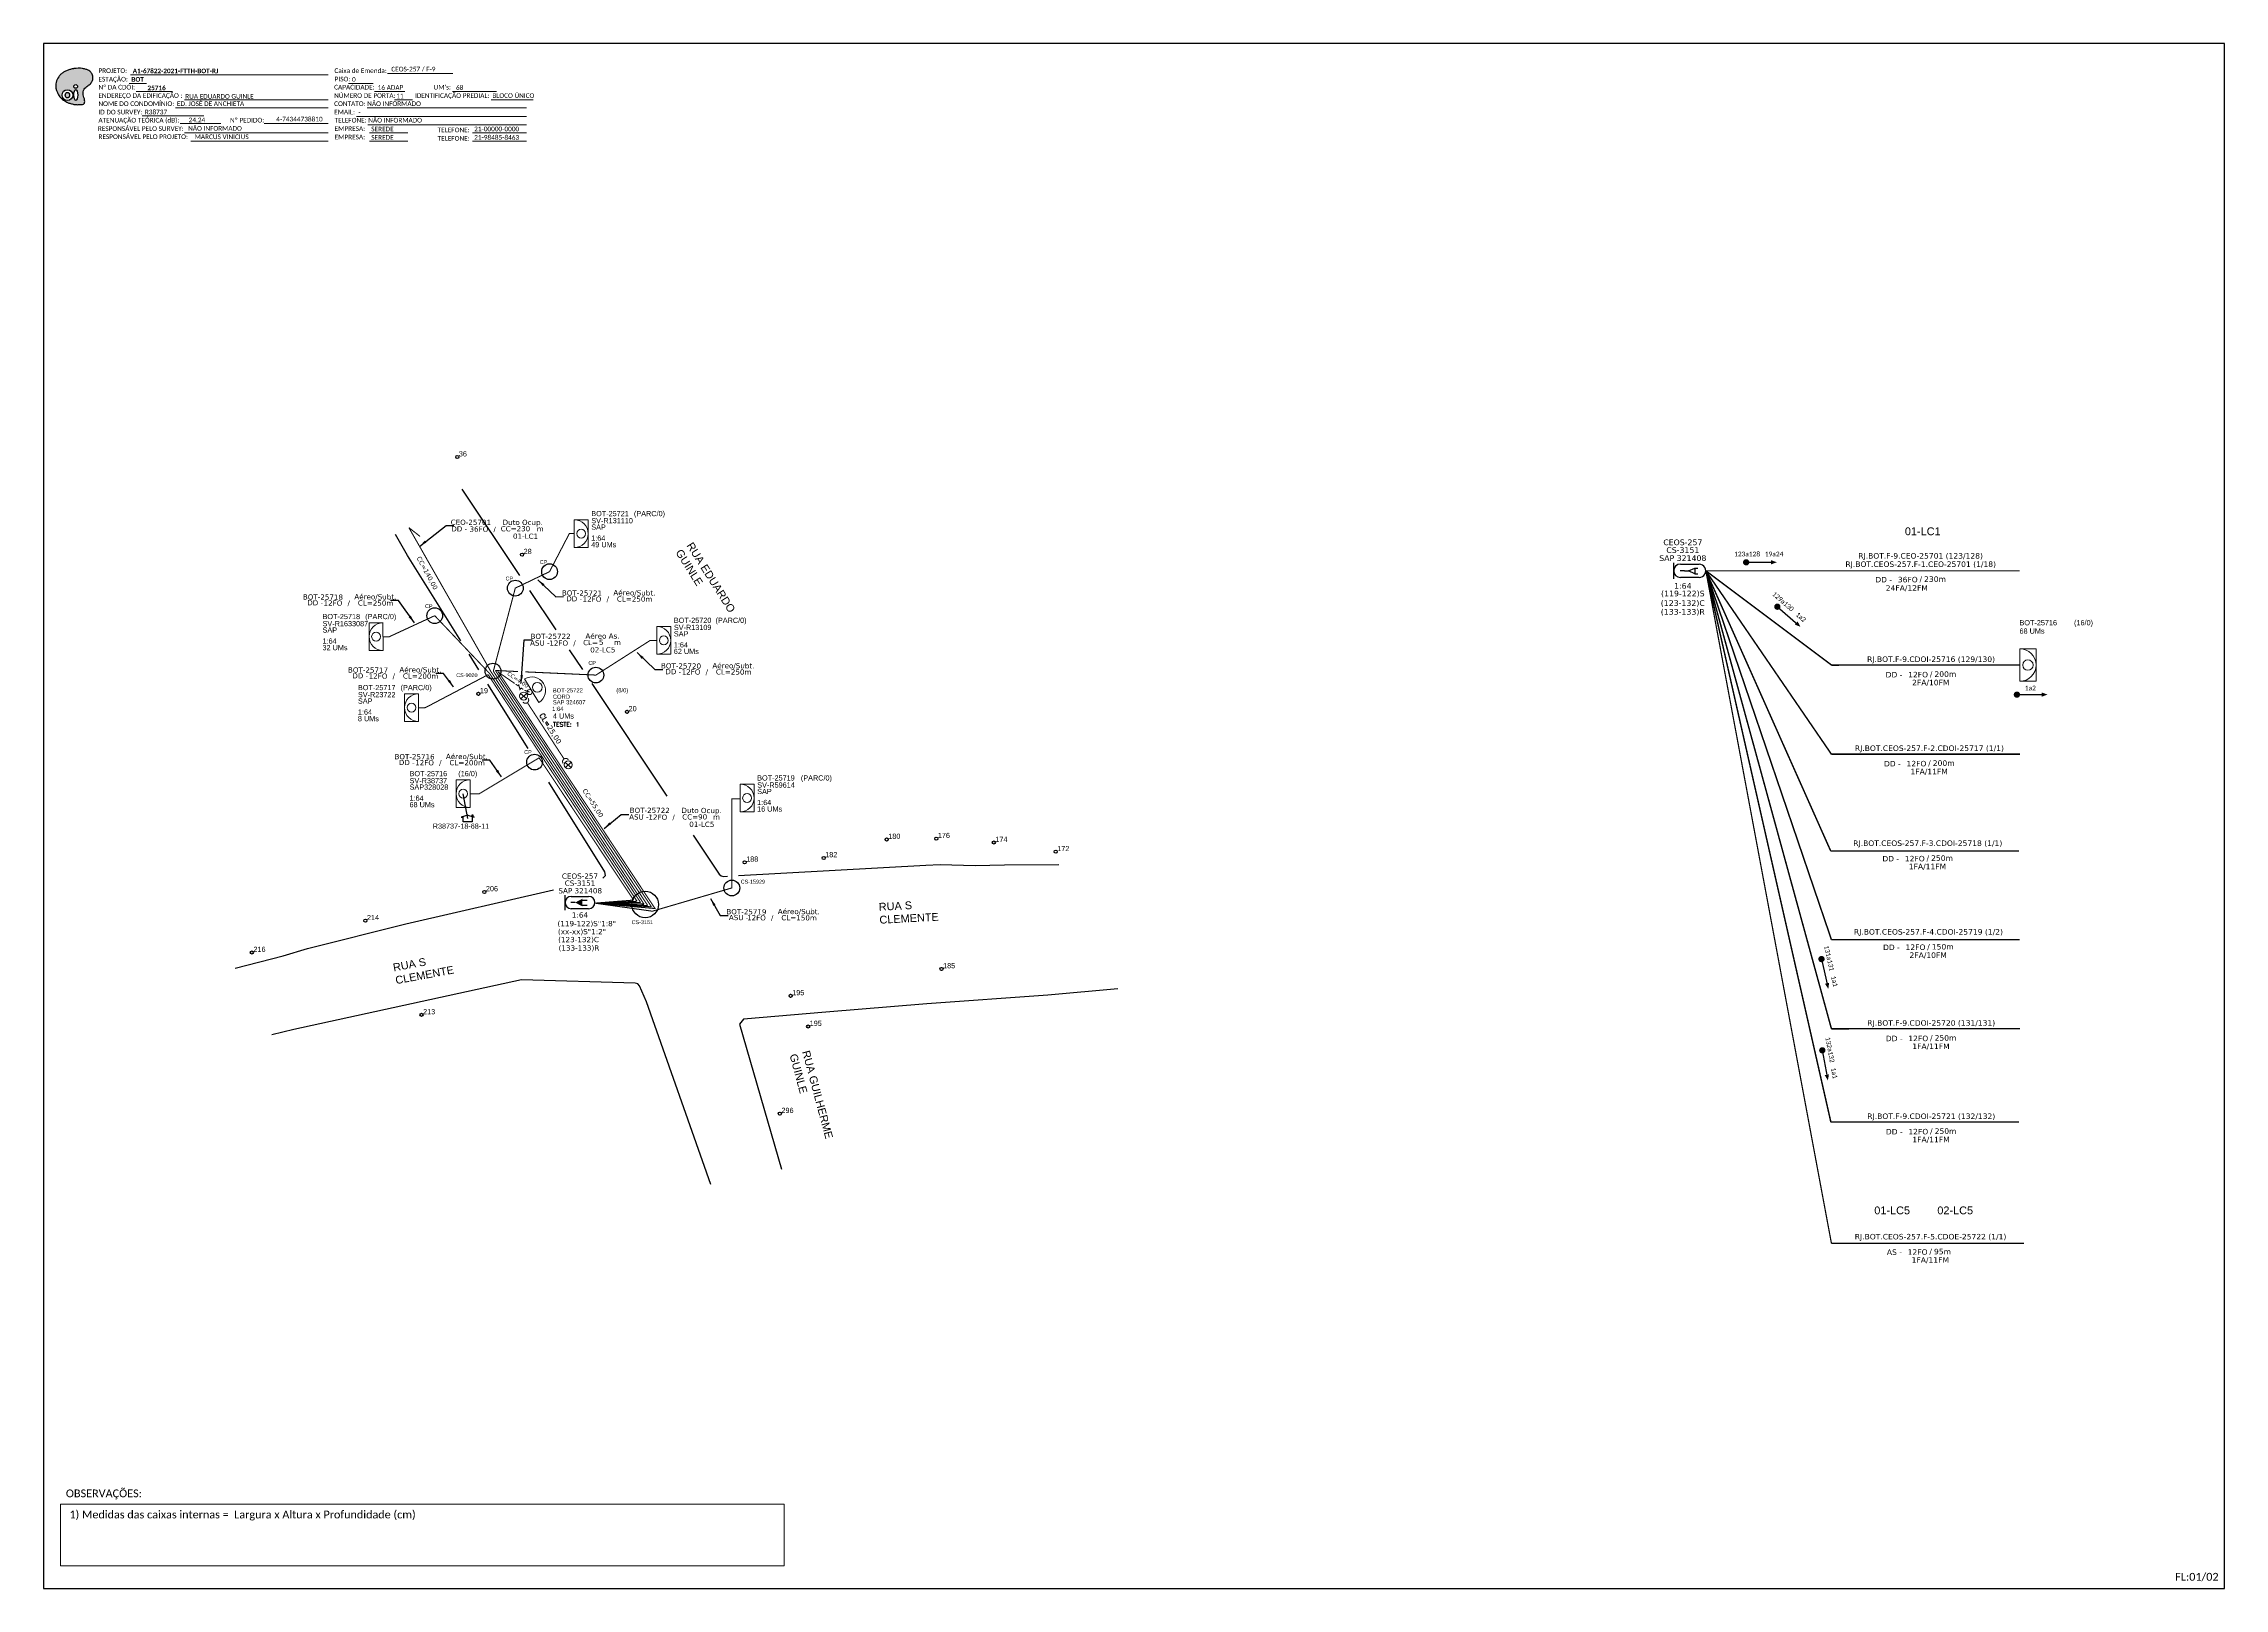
# Model space of a CAD drawing. Header units: inches. Extents: x 1934 to 3676, y 155 to 749.
# Drawn here: x 1934 to 2772, y 155 to 749 of the extents above; entities that cross this region are included whole.
import ezdxf
from ezdxf.enums import TextEntityAlignment as Align

# ---------------------------------------------------------------- set-up
doc = ezdxf.new("R2010")
doc.units = ezdxf.units.IN
doc.header["$MEASUREMENT"] = 0
doc.linetypes.add('PHANTOM2', pattern=[1.25, 0.625, -0.125, 0.125, -0.125, 0.125, -0.125])
for name, color, linetype, lineweight in [('10.4-Postes', 1, 'Continuous', 0), ("20.0-LEGENDA DOS CDO'S", 1, 'Continuous', 0), ('20.1-CDO_INTERIOR', 1, 'Continuous', 0), ('20.2-CDO_POSTE', 1, 'Continuous', 5), ('20.6-CORDOALHA_SUPORTE', 7, 'Continuous', 25), ('40.1-ETIQUETAS', 1, 'Continuous', 20), ('CORDOALHA_SUPORTE', 7, 'Continuous', 25), ('Numeração', 98, 'Continuous', 0)]:
    doc.layers.add(name, color=color, linetype=linetype, lineweight=lineweight)
for name, color, linetype in [('20.4-CEOS', 1, 'Continuous'), ('CAP a instalar', 1, 'Continuous'), ('celulas gpon', 7, 'Continuous'), ('label_cabos', 7, 'Continuous'), ('Legenda', 1, 'Continuous'), ('locais', 5, 'Continuous'), ('locais legendas', 7, 'Continuous'), ('Numeração Texto', 34, 'Continuous'), ('Quadra', 98, 'Continuous'), ('Segmento Logradouro Texto', 7, 'Continuous'), ('SETA', 7, 'Continuous'), ('Subida Lateral', 5, 'Continuous'), ('surveys', 7, 'Continuous'), ('surveys legendas', 7, 'Continuous')]:
    doc.layers.add(name, color=color, linetype=linetype)
doc.layers.add('DROP DE CLIENTE', color=140, linetype='Continuous', plot=False)
doc.layers.add('EXTRA', color=50, linetype='Continuous', plot=False)
doc.styles.add('ARIAL', font='arial.ttf')
doc.styles.add('DIGICADE', font='arial.ttf')
doc.styles.add('ROMANS', font='romans.shx')
doc.styles.add('siredit', font='verdana.ttf')
doc.styles.add('WMF-Calibri0', font='calibri.ttf')
doc.styles.add('WMF-Calibri1', font='calibrib.ttf')
doc.linetypes.add('FENCELINE1', pattern='A,0.25,-0.1,[133,ltypeshp.shx,S=0.1,R=0,X=-0.1,Y=0],-0.1,1', length=1.45)
doc.dimstyles.new('CC', dxfattribs={"dimtxt": 1, "dimasz": 2, "dimexe": 0.18, "dimexo": 0.0625, "dimgap": 0.09, "dimtad": 0, "dimdec": 0, "dimrnd": 1, "dimzin": 0, "dimdsep": 46, "dimtxsty": 'siredit', "dimblk": 'NONE', "dimcen": 0, "dimse1": 1, "dimse2": 1, "dimsd1": 1, "dimsd2": 1, "dimclrt": 7, "dimadec": 0, "dimazin": 0, "dimtfac": 1, "dimtdec": 0, "dimtofl": 0, "dimtmove": 0, "dimatfit": 3, "dimfxl": 1, "dimtolj": 1, "dimtzin": 0, "dimarcsym": 0})

# ---------------------------------------------------------------- blocks, each defined once
blk = doc.blocks.new('POLE_POLE')
at = {"layer": '10.4-Postes', "color": 1, "linetype": 'PHANTOM2'}
for points in [[(-0.0000081, 0.0000105), (0.0000076, -0.0000022)], [(0.0000071, 0.000011), (-0.0000076, -0.0000027)]]:
    blk.add_lwpolyline(points, dxfattribs=at)
at = {"layer": '10.4-Postes', "color": 1}
blk.add_circle((-0.0000002, 0.0000042), 0.0000101, dxfattribs=at)
blk = doc.blocks.new('SURVEY_SURVEY')
for p, q in [((0, 0.0000127), (-0.0000126, 0.000009)), ((-0.0000126, 0.000009), (-0.0000086, 0.000009)), ((-0.0000086, 0), (-0.0000086, 0.000009)), ((0.0000086, 0), (-0.0000086, 0)), ((0, 0.0000127), (0.0000126, 0.000009)), ((0.0000084, 0.0000132), (0.0000098, 0.0000132)), ((0.0000084, 0.0000103), (0.0000084, 0.0000132)), ((0.0000126, 0.000009), (0.0000086, 0.000009)), ((0.0000086, 0.000009), (0.0000086, 0)), ((0.0000098, 0.0000132), (0.0000098, 0.0000099))]:
    blk.add_line(p, q)
blk = doc.blocks.new('CDOE_CT_POST_DESENHO')
at = {"color": 0}
blk.add_line((2.14, 0.39), (-2.11, 0.39), dxfattribs=at)
for centre, radius in [((0.01, 1.4), 0.733), ((0.01, 0), 0.393)]:
    blk.add_circle(centre, radius, dxfattribs=at)
blk.add_arc((0.01, 0.39), 2.12, 0, 180, dxfattribs=at)
blk = doc.blocks.new('CDOI_CT_DRT')
at = {"layer": '20.1-CDO_INTERIOR', "color": 0, "lineweight": 18}
blk.add_lwpolyline([(2.13, -2.13), (2.13, 2.12), (0, 2.12), (0, -2.13)], close=True, dxfattribs=at)
blk.add_circle((1.06, 0), 0.68, dxfattribs=at)
blk.add_arc((0, 0), 2.13, 269.9724, 89.9724, dxfattribs=at)
at = {"layer": "20.0-LEGENDA DOS CDO'S", "color": 0, "style": 'ARIAL'}
for tag, p in [('CDO_N', (2.61, 2.69)), ('SAP', (2.61, 0.61)), ('SURVEY', (2.61, 1.6)), ('1:XX', (2.6, -1.08)), ('UMS', (2.6, -2.09))]:
    blk.add_attdef(tag, p, '', height=0.68, rotation=359.9724, dxfattribs=at)
blk.add_attdef('FIBRAS_UTILIZADAS', text='', height=0.68, rotation=359.9724, dxfattribs=at).set_placement((10.32, 2.69), align=Align.CENTER)
blk = doc.blocks.new('MANHOLE_MS')
at = {"linetype": 'Continuous'}
blk.add_circle((0, 0), 0.0000101, dxfattribs=at)
blk = doc.blocks.new('*U52')
at = {"layer": '20.4-CEOS', "color": 7, "style": 'siredit'}
for tag, p in [('FIBRAS_SPLITTER', (0, 0)), ('FIBRAS_TOP_C', (0, -4.13)), ('RESERVA_FINAIS', (0, -5.46))]:
    blk.add_attdef(tag, p, '', height=1.01, dxfattribs=at)
for tag, p, flags in [('QTDE', (0, -9.4), 1), ('ID_ATIVIDADE', (0, -6.77), 3), ('FATOR', (0, -8.09), 1), ('FID', (0, -10.71), 1)]:
    blk.add_attdef(tag, p, '', height=1.01, dxfattribs=dict(at, flags=flags))
blk = doc.blocks.new('*U53')
at = {"layer": '20.4-CEOS', "color": 7, "style": 'siredit'}
blk.add_attdef('FIBRAS_SPLITTER', (0, 0), '', height=1.01, dxfattribs=at)
for tag, p, flags in [('QTDE', (0, -4.11), 1), ('ID_ATIVIDADE', (0, -1.48), 3), ('FATOR', (0, -2.79), 1), ('FID', (0, -5.42), 1)]:
    blk.add_attdef(tag, p, '', height=1.01, dxfattribs=dict(at, flags=flags))
blk = doc.blocks.new('Inst CDOE-8 CAIXA DIST OPT CDOE 48F_8D C_SPL OPTAP')
at = {"layer": "20.0-LEGENDA DOS CDO'S", "color": 0, "style": 'ARIAL'}
for tag, p, height in [('CORDOALHA', (0.12, 4.02), 0.8), ('FID', (0.12, 5.25), 0.8), ('FIBRAS_UTILIZADAS', (2.38, 5.26), 0.8), ('1:XX', (-0.01, 1.7), 0.8), ('SAP', (0.12, 2.96), 0.8), ('UMS', (0.14, 0.22), 1)]:
    blk.add_attdef(tag, p, '', height=height, rotation=0.118, dxfattribs=at)
at = {"layer": "20.0-LEGENDA DOS CDO'S", "color": 0}
for tag, p, style, flags in [('ID_ATIVIDADE', (0.12, 6.47), 'ARIAL', 3), ('FATOR', (7.92, 6.47), 'ARIAL', 1), ('QTDE', (0.23, -0.97), 'DIGICADE', 3)]:
    blk.add_attdef(tag, p, '', height=0.8, rotation=0.118, dxfattribs=dict(at, style=style, flags=flags))
blk = doc.blocks.new('Teste  FTTH')
at = {"color": 0, "lineweight": 0, "style": 'ROMANS'}
for tag, p in [('TESTE', (-2.3, -0.29)), ('QTDE', (0.21, -0.29))]:
    blk.add_attdef(tag, p, '', height=0.48, dxfattribs=at)
for tag, p, flags in [('FID', (-2.23, -1.25), 1), ('FATOR', (-2.23, -2.03), 3), ('ID_ATIVIDADE', (-2.23, -2.72), 3)]:
    blk.add_attdef(tag, p, '', height=0.48, dxfattribs=dict(at, flags=flags))
blk = doc.blocks.new('CDOI_CT_ESQ')
at = {"layer": '20.1-CDO_INTERIOR', "color": 0, "lineweight": 18}
blk.add_lwpolyline([(-2.12, -2.13), (-2.12, 2.12), (0, 2.12), (0.01, -2.13)], close=True, dxfattribs=at)
blk.add_circle((-1.06, 0), 0.68, dxfattribs=at)
blk.add_arc((0.01, 0), 2.13, 90.0276, 270.0276, dxfattribs=at)
at = {"layer": "20.0-LEGENDA DOS CDO'S", "color": 0, "style": 'ARIAL'}
for tag, p in [('CDO_N', (-9.3, 2.69)), ('SAP', (-9.3, 0.61)), ('SURVEY', (-9.3, 1.6)), ('1:XX', (-9.31, -1.08)), ('UMS', (-9.31, -2.09))]:
    blk.add_attdef(tag, p, '', height=0.68, rotation=359.9724, dxfattribs=at)
blk.add_attdef('FIBRAS_UTILIZADAS', text='', height=0.68, rotation=359.9724, dxfattribs=at).set_placement((-1.59, 2.69), align=Align.CENTER)
blk = doc.blocks.new('Inst CORD ALUMINIO 4.8 MM 3F(sem recursos)')
at = {"color": 0, "lineweight": 0, "style": 'ROMANS'}
blk.add_attdef('FID', (-19.18, -2.21), '', height=1, dxfattribs=at)
at = {"color": 0, "lineweight": 0, "style": 'ROMANS', "flags": 3}
for tag, p in [('FATOR', (-5.2, -4.44)), ('ID_ATIVIDADE', (-5.2, -6.67))]:
    blk.add_attdef(tag, p, '', height=1, dxfattribs=at)
at = {"color": 0, "lineweight": 0, "style": 'ROMANS'}
blk.add_attdef('LANCE', text='', height=1, dxfattribs=at).set_placement((-0.54, -2.21), align=Align.RIGHT)
at = {"layer": 'label_cabos', "color": 0, "style": 'siredit'}
blk.add_attdef('QTDE', (-0.54, -2.21), '', height=1, rotation=359.69, dxfattribs=at)
blk = doc.blocks.new('LEGENDA DOS CABOS')
at = {"layer": 'EXTRA', "style": 'siredit'}
for tag, p in [('ID', (4.6, 0.97)), ('XX', (9.03, 0.97))]:
    blk.add_attdef(tag, text='', height=0.48, rotation=359.69, dxfattribs=at).set_placement(p, align=Align.MIDDLE_CENTER)
at = {"layer": 'Legenda', "color": 7, "style": 'siredit'}
for tag, p in [('TIPO_CABO', (1.31, 0)), ('CABO', (4.69, -0.05)), ('/', (6.81, -0.05)), ('METROS', (10.03, -0.05))]:
    blk.add_attdef(tag, text='', height=0.8, rotation=359.69, dxfattribs=at).set_placement(p, align=Align.MIDDLE_CENTER)
blk = doc.blocks.new('_None')
blk = doc.blocks.new('Inst CB AS CFOA-SM-ASU-120-S-12')
at = {"layer": 'label_cabos', "color": 0, "style": 'siredit'}
for tag, flags, p in [('ID_ATIVIDADE', 3, (1.31, 2.67)), ('FATOR', 1, (11.56, 2.55))]:
    blk.add_attdef(tag, text='', height=1, rotation=359.69, dxfattribs=dict(at, flags=flags)).set_placement(p, align=Align.MIDDLE_CENTER)
for tag, p in [('TIPO_CABO', (1.26, 0)), ('DESTINO_CABO', (3.13, 1.26)), ('CABO', (4.69, -0.05)), ('/', (7.71, -0.05)), ('LANCE', (10.81, 0)), ('TIPO_CABO', (13.11, 1.24)), ('UND', (15.96, 0)), ('FID', (13.15, -1.41))]:
    blk.add_attdef(tag, text='', height=1, rotation=359.69, dxfattribs=at).set_placement(p, align=Align.MIDDLE_CENTER)
blk.add_attdef('QTDE', (12.43, -0.47), '', height=1, rotation=359.69, dxfattribs=at)
blk = doc.blocks.new('Inst CB DT OCUP CFOA-SM-DD-S-36')
at = {"layer": 'label_cabos', "color": 0, "style": 'siredit'}
for tag, flags, p in [('ID_ATIVIDADE', 3, (1.31, 2.67)), ('FATOR', 1, (11.56, 2.55))]:
    blk.add_attdef(tag, text='', height=1, rotation=359.69, dxfattribs=dict(at, flags=flags)).set_placement(p, align=Align.MIDDLE_CENTER)
for tag, p in [('TIPO_CABO', (1.11, 0)), ('DESTINO_CABO', (3.13, 1.26)), ('CABO', (4.69, -0.05)), ('/', (7.71, -0.05)), ('LANCE', (10.41, 0.02)), ('TIPO_CABO', (13.11, 1.24)), ('UND', (16.46, 0)), ('FID', (13.65, -1.41))]:
    blk.add_attdef(tag, text='', height=1, rotation=359.69, dxfattribs=at).set_placement(p, align=Align.MIDDLE_CENTER)
blk.add_attdef('QTDE', (11.93, -0.45), '', height=1, rotation=359.69, dxfattribs=at)
blk = doc.blocks.new('Inst CB DT OCUP CFOA-SM-ASU-120-S-12')
at = {"layer": 'label_cabos', "color": 0, "style": 'siredit'}
for tag, flags, p in [('ID_ATIVIDADE', 3, (1.31, 2.67)), ('FATOR', 1, (11.56, 2.55))]:
    blk.add_attdef(tag, text='', height=1, rotation=359.69, dxfattribs=dict(at, flags=flags)).set_placement(p, align=Align.MIDDLE_CENTER)
for tag, p in [('TIPO_CABO', (1.26, 0)), ('DESTINO_CABO', (3.13, 1.26)), ('CABO', (4.69, -0.05)), ('/', (7.71, -0.05)), ('LANCE', (10.91, 0)), ('TIPO_CABO', (13.11, 1.24)), ('UND', (15.96, 0)), ('FID', (13.15, -1.41))]:
    blk.add_attdef(tag, text='', height=1, rotation=359.69, dxfattribs=at).set_placement(p, align=Align.MIDDLE_CENTER)
blk.add_attdef('QTDE', (12.43, -0.47), '', height=1, rotation=359.69, dxfattribs=at)
blk = doc.blocks.new('OI')
h = blk.add_hatch(color=40)
edge = h.paths.add_edge_path()
edge.add_spline(control_points=[(4.35, -0.67), (3.92, -0.99), (3.26, -1.5), (2.81, -2.59), (2.9, -3.5), (3.06, -4.27), (3.31, -4.85), (3.37, -5.39), (3.4, -5.88), (3.2, -6.4), (2.54, -6.61), (1.65, -6.63), (0.55, -6.67), (-0.56, -6.42), (-1.61, -6.14), (-2.77, -5.61), (-3.92, -4.77), (-4.89, -3.7), (-5.34, -2.65), (-5.6, -1.94), (-5.85, -0.96), (-5.71, 0.47), (-5.1, 2.02), (-4.14, 3.02), (-3.3, 3.61), (-2.37, 4.16), (-1.36, 4.44), (-0.56, 4.7), (0.79, 4.85), (2.24, 4.97), (3.79, 4.57), (4.67, 4.21), (5.44, 3.65), (5.76, 2.99), (6.03, 2.21), (6.01, 1.46), (5.72, 0.64), (5.31, 0.08), (4.88, -0.38), (4.51, -0.55), (4.35, -0.67)], knot_values=[0, 0, 0, 0, 1.60434, 2.417191, 3.427595, 4.282808, 4.776746, 5.304182, 5.888771, 6.258406, 6.858137, 7.79129, 8.986195, 10.124242, 11.187857, 12.242908, 13.953784, 15.414161, 16.515391, 17.349188, 17.675853, 19.552021, 21.515531, 22.568638, 23.63245, 24.621084, 25.782718, 26.745347, 27.142653, 29.870543, 31.004649, 31.921532, 32.709589, 33.801391, 34.042471, 35.192333, 35.971461, 36.628871, 37.254359, 37.836911, 37.836911, 37.836911, 37.836911], degree=3, periodic=0)
h.paths.add_polyline_path([(1.13, -0.87, -1), (-0.04, -0.87, -1)], flags=16)
edge = h.paths.add_edge_path(flags=16)
edge.add_ellipse((0.56, -3.59), major_axis=(-0.02, 1.71), ratio=0.361305, start_angle=0, end_angle=360)
h.paths.add_polyline_path([(-0.36, -3.62, -1), (-3.8, -3.62, -1)], flags=16)
edge = h.paths.add_edge_path(flags=0)
edge.add_ellipse((-2.08, -3.62), major_axis=(0, 0.885), ratio=0.758294, start_angle=0, end_angle=360)
at = {"color": 40}
for centre, radius in [((-2.08, -3.62), 1.72), ((0.54, -0.87), 0.587)]:
    blk.add_circle(centre, radius, dxfattribs=at)
blk.add_ellipse((-2.08, -3.62), major_axis=(0, 0.885), ratio=0.758294, start_param=-3.141592653589792, end_param=3.141592653589792, dxfattribs=at)
blk.add_ellipse((0.56, -3.59), major_axis=(-0.02, 1.71), ratio=0.361305, dxfattribs=at)
at = {"color": 40, "start_tangent": (-0.800898, -0.598801), "end_tangent": (-0.800898, -0.598801)}
blk.add_spline([(4.35, -0.67), (3.2, -1.78), (2.9, -2.54), (2.92, -3.55), (3.12, -4.38), (3.28, -4.85), (3.37, -5.37), (3.35, -5.95), (3.2, -6.29), (2.66, -6.55), (1.73, -6.63), (0.54, -6.62), (-0.58, -6.41), (-1.6, -6.11), (-2.56, -5.67), (-3.95, -4.67), (-4.89, -3.56), (-5.37, -2.56), (-5.64, -1.78), (-5.72, -1.46), (-5.63, 0.42), (-4.84, 2.22), (-4.13, 2.99), (-3.27, 3.62), (-2.4, 4.09), (-1.3, 4.47), (-0.37, 4.72), (0.02, 4.77), (2.75, 4.8), (3.85, 4.53), (4.69, 4.16), (5.31, 3.68), (5.85, 2.73), (5.93, 2.5), (5.94, 1.35), (5.67, 0.62), (5.29, 0.08), (4.84, -0.36), (4.35, -0.67)], degree=3, dxfattribs=at)

msp = doc.modelspace()

# ---------------------------------------------------------------- linework, layer by layer
at = {"color": 0, "lineweight": 0}
for p, q in [((1940.1, 187.44), (2218.35, 187.44)), ((1940.1, 163.74), (1940.1, 187.44)), ((2218.35, 187.44), (2218.35, 163.74)), ((2218.35, 163.74), (1940.1, 163.74))]:
    msp.add_line(p, q, dxfattribs=at)
msp.add_lwpolyline([(1933.55, 155.06), (2772.11, 155.06), (2772.11, 749.06), (1933.55, 749.06), (1933.55, 155.06)])
at = {"color": 7, "lineweight": 0}
for points in [[(1966.5, 733.74), (1973.05, 733.74)], [(1967.02, 737.02), (2042.99, 737.02)], [(1969.16, 730.67), (1983.11, 730.67)], [(2050.79, 733.78), (2060.27, 733.78)], [(2060.84, 730.67), (2072.45, 730.67)], [(2065.83, 737.51), (2090.96, 737.51)], [(2090.78, 730.67), (2107.64, 730.67)], [(1971.48, 721.25), (1995.11, 721.25)], [(1984.32, 724.32), (2042.99, 724.32)], [(1987.73, 727.43), (2042.99, 727.43)], [(2057.95, 724.32), (2119.18, 724.32)], [(2068.42, 727.43), (2075.37, 727.43)], [(2105.59, 727.43), (2121.77, 727.43)], [(1986.02, 718.29), (2001.69, 718.29)], [(1987.73, 714.73), (2042.99, 714.73)], [(2018.35, 718.29), (2042.85, 718.29)], [(2018.85, 718.3), (2043, 718.3)], [(2053.91, 721.08), (2119.18, 721.08)], [(2058.2, 717.84), (2119.18, 717.84)], [(2058.81, 714.73), (2073.61, 714.73)], [(2098.41, 714.73), (2119.18, 714.73)], [(1990.22, 711.49), (2042.99, 711.49)], [(2058.81, 711.49), (2073.61, 711.49)], [(2098.41, 711.49), (2119.18, 711.49)]]:
    msp.add_lwpolyline(points, dxfattribs=at)
at = {"const_width": 1.21}
for points in [[(2587.63, 549.6, 1), (2588.84, 549.6, 1)], [(2599.76, 532.92, 1), (2600.67, 532.13, 1)], [(2691.73, 498.72, 1), (2692.94, 498.72, 1)]]:
    msp.add_lwpolyline(points, format="xyb", close=True, dxfattribs=at)
at = {"color": 0, "const_width": 1.21}
for points in [[(2617.04, 397.63, 1), (2617.31, 396.45, 1)], [(2617.38, 362.55, 1), (2617.6, 361.36, 1)]]:
    msp.add_lwpolyline(points, format="xyb", close=True, dxfattribs=at)
at = {"layer": '20.1-CDO_INTERIOR', "color": 10, "lineweight": 18}
msp.add_lwpolyline([(2699.7, 503.86), (2699.7, 516.36), (2693.45, 516.36), (2693.45, 503.86)], close=True, dxfattribs=at)
at = {"layer": '20.1-CDO_INTERIOR', "color": 1, "lineweight": 18}
msp.add_lwpolyline([(2092.21, 455.33), (2092.21, 465.95), (2097.52, 465.95), (2097.52, 455.33)], close=True, dxfattribs=at)
at = {"layer": '20.1-CDO_INTERIOR', "color": 10, "lineweight": 18}
msp.add_circle((2696.57, 510.11), 2, dxfattribs=at)
at = {"layer": '20.1-CDO_INTERIOR', "color": 1, "lineweight": 18}
msp.add_circle((2094.87, 460.64), 1.7, dxfattribs=at)
at = {"layer": '20.1-CDO_INTERIOR', "color": 10, "lineweight": 18}
msp.add_arc((2693.45, 510.11), 6.25, 270, 90, dxfattribs=at)
at = {"layer": '20.1-CDO_INTERIOR', "color": 1, "lineweight": 18}
msp.add_arc((2097.52, 460.64), 5.31, 90.02759, 270.02759, dxfattribs=at)
at = {"layer": '20.4-CEOS', "color": 5}
for p, q in [((2560.35, 543.22), (2560.35, 549.44)), ((2564.54, 546.33), (2562.8, 546.33)), ((2562.92, 548.91), (2570.15, 548.91)), ((2564.54, 546.33), (2566.03, 546.33)), ((2568.49, 547.35), (2569.59, 547.35)), ((2568.49, 545.21), (2569.59, 545.21)), ((2570.15, 543.75), (2562.92, 543.75)), ((2136.44, 421.16), (2143.13, 421.16)), ((2143.13, 416.39), (2136.44, 416.39))]:
    msp.add_line(p, q, dxfattribs=at)
for points in [[(2566.03, 546.33), (2568.49, 547.35), (2568.49, 545.21), (2566.03, 546.33)], [(2134.06, 415.9), (2134.06, 421.65)], [(2140.58, 419.72), (2142.61, 419.72)], [(2137.94, 418.77), (2136.33, 418.77)], [(2140.58, 417.74), (2142.61, 417.74)]]:
    msp.add_lwpolyline(points, dxfattribs=at)
msp.add_lwpolyline([(2137.94, 418.77, 0, 2.94, 0), (2140.7, 418.77, 2.94, 2.94, 0)], format="xyseb", dxfattribs=at)
for centre, start, end in [((2136.44, 418.77), 90, 270), ((2143.13, 418.77), 270, 90)]:
    msp.add_arc(centre, 2.38, start, end, dxfattribs=at)
for centre, start_param, end_param in [((2562.92, 546.33), -0.785398, 2.356194), ((2570.15, 546.33), 2.356194, 5.497787)]:
    msp.add_ellipse(centre, major_axis=(-1.82, 1.82), ratio=1, start_param=start_param, end_param=end_param, dxfattribs=at)
at = {"layer": 'CAP a instalar', "color": 0, "ltscale": 50, "const_width": 0.4}
for points in [[(2105.51, 507.64), (2074.01, 562.93)], [(2074.01, 562.93), (2078.28, 559.58)], [(2106.48, 507.74), (2114.92, 539.68), (2128.1, 546.02), (2135.73, 560.71), (2137.61, 560.71)], [(2064.06, 520.94), (2066.35, 520.94), (2083.94, 529.08)], [(2083.94, 529.08), (2105.04, 506.85)], [(2118.75, 507.48), (2145.91, 506.24), (2166.81, 519.58), (2169.37, 519.58)], [(2077.67, 493.64), (2080.32, 493.71), (2104.47, 506.4)], [(2104.47, 506.4), (2161.74, 419.27)], [(2105.04, 506.85), (2163.09, 418.8)], [(2105.51, 507.64), (2105.51, 507.64), (2164.4, 418.21)], [(2106.48, 507.74), (2165.83, 417.64)], [(2107.26, 508), (2116, 507.6)], [(2107.26, 508), (2167.28, 417.13)], [(2167.64, 415.45), (2198.17, 424.39), (2198.16, 458.7), (2201.41, 458.69)], [(2145.5, 418.54), (2161.74, 419.27)], [(2145.5, 418.54), (2163.09, 418.8)], [(2145.5, 418.54), (2167.64, 415.45)], [(2145.5, 418.54), (2164.4, 418.21)], [(2145.5, 418.54), (2167.28, 417.13), (2167.28, 417.13)], [(2145.51, 418.58), (2165.83, 417.64), (2165.83, 417.64)]]:
    msp.add_lwpolyline(points, dxfattribs=at)
at = {"layer": 'CAP a instalar', "color": 10, "ltscale": 7, "const_width": 0.565}
for points in [[(2572.72, 546.33), (2621.01, 510.11)], [(2621.01, 510.08), (2693.45, 510.11)]]:
    msp.add_lwpolyline(points, dxfattribs=at)
at = {"layer": 'CAP a instalar', "color": 0, "ltscale": 7}
for points, const_width in [([(2572.72, 546.33), (2621.01, 475.81)], 0.565), ([(2572.72, 546.33), (2620.74, 438.59)], 0.565), ([(2572.72, 546.33), (2621.01, 404.5)], 0.565), ([(2572.72, 546.33), (2621.01, 370.24)], 0.565), ([(2620.79, 334.38), (2572.72, 546.33)], 0.565), ([(2572.72, 546.33), (2693.39, 546.33)], 0.467), ([(2621.01, 475.81), (2693.46, 475.84)], 0.565), ([(2620.74, 438.59), (2693.16, 438.62)], 0.565), ([(2621.01, 404.5), (2693.45, 404.54)], 0.565), ([(2621.01, 370.24), (2693.46, 370.27)], 0.565), ([(2620.74, 334.38), (2693.16, 334.41)], 0.565)]:
    msp.add_lwpolyline(points, dxfattribs=dict(at, const_width=const_width))
at = {"layer": 'CAP a instalar', "color": 0, "linetype": 'FENCELINE1', "ltscale": 10, "const_width": 0.467}
for points in [[(2621.01, 287.75), (2572.72, 546.33)], [(2621.01, 287.75), (2695.08, 287.75)]]:
    msp.add_lwpolyline(points, dxfattribs=at)
at = {"layer": 'CAP a instalar', "color": 0, "linetype": 'FENCELINE1', "ltscale": 50, "const_width": 0.4}
for points in [[(2145.5, 418.53), (2168.65, 416.47), (2108.56, 507.25), (2114.7, 503.01)], [(2118.44, 500.41), (2118.56, 500.33), (2120.41, 499.72)]]:
    msp.add_lwpolyline(points, dxfattribs=at)
at = {"layer": 'CAP a instalar', "ltscale": 50, "const_width": 0.4}
for points in [[(2160.42, 419.73), (2124.07, 474.42), (2100.98, 460.56), (2097.52, 460.56)], [(2145.5, 418.54), (2160.42, 419.73)]]:
    msp.add_lwpolyline(points, dxfattribs=at)
at = {"layer": 'CORDOALHA_SUPORTE', "const_width": 0.395}
for points in [[(2117.87, 495.9, 1), (2119.85, 497.32)], [(2135.32, 473.7, 1), (2133.34, 472.27)]]:
    msp.add_lwpolyline(points, format="xyb", dxfattribs=at)
msp.add_lwpolyline([(2133.66, 474.01), (2119.58, 495.62)], dxfattribs=at)
at = {"layer": 'DROP DE CLIENTE'}
msp.add_lwpolyline([(2096.65, 451.09), (2094.87, 460.64)], dxfattribs=at)
at = {"layer": 'Numeração'}
for centre in [(2092.6, 590.07), (2117.51, 552.55), (2100.72, 499.01), (2157.88, 492.1), (2233.5, 435.94), (2257.74, 443.02), (2276.8, 443.33), (2298.91, 441.86), (2322.73, 438.33), (2203.09, 434.25), (2103.02, 422.86), (2057.28, 411.8), (2013.62, 399.55), (2278.82, 393.26), (2220.8, 382.89), (2078.87, 375.59), (2227.52, 371.1), (2216.66, 337.61)]:
    msp.add_circle(centre, 0.6, dxfattribs=at)
at = {"layer": 'Numeração Texto'}
for centre in [(2092.6, 590.07), (2117.51, 552.55), (2100.72, 499.01), (2157.88, 492.1), (2233.5, 435.94), (2257.74, 443.02), (2276.8, 443.33), (2298.91, 441.86), (2322.73, 438.33), (2203.09, 434.25), (2103.02, 422.86), (2057.28, 411.8), (2013.62, 399.55), (2278.82, 393.26), (2220.8, 382.89), (2078.87, 375.59), (2227.52, 371.1), (2216.66, 337.61)]:
    msp.add_circle(centre, 0.6, dxfattribs=at)
at = {"layer": 'Quadra'}
for points in [[(2094.37, 577.74), (2116.6, 544.47)], [(2093.97, 519.37), (2073.42, 552.27), (2068.91, 560.32)], [(2120.39, 538.8), (2130.49, 523.67)], [(2100.87, 508.32), (2097.14, 514.29)], [(2135.63, 515.98), (2140.74, 508.33)], [(2119.83, 477.98), (2104.32, 502.81)], [(2144.33, 502.95), (2173.2, 459.73)], [(2148.59, 428.09), (2149.61, 429.23), (2149.41, 430.63), (2127.87, 465.11)], [(2183.26, 444.67), (2193.31, 429.63), (2194.06, 429.01), (2195.05, 428.82), (2196.58, 428.91)], [(2200.81, 429.14), (2272.79, 433.16), (2278.28, 433.43), (2291.69, 432.96), (2302.97, 433.34), (2323.92, 433.36)], [(2007.14, 393.49), (2025.66, 398.3), (2035.02, 401.1), (2072.88, 410.56), (2129.67, 423.71)], [(2190.11, 310.41), (2165.33, 380.55), (2162.67, 386.79), (2161.98, 387.47), (2161, 387.74), (2117.32, 389.03), (2029.7, 369.92), (2021.33, 367.86)], [(2190.11, 310.41), (2165.33, 380.55), (2162.67, 386.79), (2161.98, 387.47), (2161, 387.74), (2117.32, 389.03), (2029.7, 369.92), (2021.33, 367.86)], [(2346.66, 385.58), (2319.67, 383.13), (2273.22, 379.87), (2234.3, 376.68), (2202.67, 373.93), (2201.15, 372.06), (2217.31, 316.2)], [(2346.66, 385.58), (2319.67, 383.13), (2273.22, 379.87), (2234.3, 376.68), (2202.67, 373.93), (2201.15, 372.06), (2217.31, 316.2)]]:
    msp.add_lwpolyline(points, dxfattribs=at)
at = {"layer": 'SETA'}
for points in [[(2588.24, 549.6), (2598.64, 549.6)], [(2600.21, 532.53), (2608.07, 525.7)], [(2692.33, 498.72), (2702.74, 498.72)]]:
    msp.add_lwpolyline(points, dxfattribs=at)
at = {"layer": 'SETA', "color": 0}
for points in [[(2617.17, 397.04), (2619.5, 386.9)], [(2617.49, 361.95), (2619.38, 351.72)]]:
    msp.add_lwpolyline(points, dxfattribs=at)
at = {"layer": 'SETA'}
for points in [[(2597.8, 550.42), (2600.02, 549.62), (2597.8, 548.81)], [(2607.98, 526.87), (2609.12, 524.81), (2606.92, 525.65)], [(2701.9, 499.54), (2704.12, 498.74), (2701.9, 497.93)]]:
    msp.add_solid(points, dxfattribs=at)
at = {"layer": 'SETA', "color": 0}
for points in [[(2620.11, 387.89), (2619.82, 385.55), (2618.54, 387.53)], [(2620.04, 352.69), (2619.65, 350.37), (2618.45, 352.4)]]:
    msp.add_solid(points, dxfattribs=at)
at = {"layer": 'Subida Lateral', "color": 0, "const_width": 0.4}
msp.add_lwpolyline([(2117.97, 500.72), (2117.19, 501.26), (2116.73, 500.69), (2116.25, 502.44), (2115.94, 502.15), (2115.06, 502.75)], dxfattribs=at)

# ---------------------------------------------------------------- block references
at = {"color": 7, "xscale": 1.213923925196705, "yscale": 1.213923925155541, "zscale": 1.213923925163967, "rotation": 0.1532896023263809}
msp.add_blockref('OI', (1945.22, 733.64), dxfattribs=at)
at = {"color": 0, "lineweight": 0}
ref = msp.add_blockref('Inst CB DT OCUP CFOA-SM-DD-S-36', (2091.56, 562.47), dxfattribs=dict(at, xscale=2, yscale=2, zscale=2))
ref.add_attrib('DESTINO_CABO', 'CEO-25701', dxfattribs={"layer": 'label_cabos', "color": 0, "height": 2, "rotation": 359.69001, "style": 'siredit'}).set_placement((2097.83, 564.99), align=Align.MIDDLE_CENTER)
ref.add_attrib('TIPO_CABO', 'Duto Ocup.', dxfattribs={"layer": 'label_cabos', "color": 0, "height": 2, "rotation": 359.69001, "style": 'siredit'}).set_placement((2117.78, 564.96), align=Align.MIDDLE_CENTER)
ref.add_attrib('/', '/', dxfattribs={"layer": 'label_cabos', "color": 0, "height": 2, "rotation": 359.69001, "style": 'siredit'}).set_placement((2106.99, 562.37), align=Align.MIDDLE_CENTER)
ref.add_attrib('FID', '01-LC1', dxfattribs={"layer": 'label_cabos', "color": 0, "height": 2, "rotation": 359.69001, "style": 'siredit'}).set_placement((2118.86, 559.64), align=Align.MIDDLE_CENTER)
ref.add_attrib('LANCE', 'CC=', dxfattribs={"layer": 'label_cabos', "color": 0, "height": 2, "rotation": 359.69001, "style": 'siredit'}).set_placement((2112.38, 562.51), align=Align.MIDDLE_CENTER)
ref.add_attrib('UND', 'm', dxfattribs={"layer": 'label_cabos', "color": 0, "height": 2, "rotation": 359.69001, "style": 'siredit'}).set_placement((2124.49, 562.47), align=Align.MIDDLE_CENTER)
ref.add_attrib('CABO', '36FO', dxfattribs={"layer": 'label_cabos', "color": 0, "height": 2, "rotation": 359.69001, "style": 'siredit'}).set_placement((2100.93, 562.37), align=Align.MIDDLE_CENTER)
ref.add_attrib('TIPO_CABO', 'DD - ', dxfattribs={"layer": 'label_cabos', "color": 0, "height": 2, "rotation": 359.69001, "style": 'siredit'}).set_placement((2093.79, 562.46), align=Align.MIDDLE_CENTER)
ref.add_attrib('QTDE', '230', (2115.42, 561.56), dxfattribs={"layer": 'label_cabos', "color": 0, "height": 2, "rotation": 359.69001, "style": 'siredit'})
ref = msp.add_blockref('Inst CORD ALUMINIO 4.8 MM 3F(sem recursos)', (2131.33, 487.61), dxfattribs=dict(at, xscale=2.000000000163574, yscale=2.000000000116415, zscale=2, rotation=302.4090204631635))
ref.add_attrib('QTDE', '25,00', (2127.01, 486.15), dxfattribs={"layer": '20.6-CORDOALHA_SUPORTE', "color": 0, "height": 2, "rotation": 302.09903, "style": 'siredit'})
ref.add_attrib('LANCE', 'CL=', dxfattribs={"layer": '20.6-CORDOALHA_SUPORTE', "color": 0, "lineweight": 0, "height": 2, "rotation": 302.40902, "style": 'ROMANS'}).set_placement((2127.01, 486.15), align=Align.RIGHT)
at = {"layer": "20.0-LEGENDA DOS CDO'S", "color": 0, "lineweight": 0}
ref = msp.add_blockref('Inst CDOE-8 CAIXA DIST OPT CDOE 48F_8D C_SPL OPTAP', (2129.11, 489.07), dxfattribs=dict(at, xscale=2, yscale=2, zscale=2))
ref.add_attrib('FID', 'BOT-25722', (2129.35, 499.56), dxfattribs={"color": 0, "height": 1.6, "rotation": 0.11799, "style": 'ARIAL'})
ref.add_attrib('CORDOALHA', 'CORD', (2129.36, 497.11), dxfattribs={"color": 0, "height": 1.6, "rotation": 0.11799, "style": 'ARIAL'})
ref.add_attrib('SAP', 'SAP 324607', (2129.36, 494.99), dxfattribs={"color": 0, "height": 1.6, "rotation": 0.11799, "style": 'ARIAL'})
ref.add_attrib('1:XX', '1:64', (2129.09, 492.47), dxfattribs={"color": 0, "height": 1.6, "rotation": 0.11799, "style": 'ARIAL'})
ref.add_attrib('UMS', '4 UMs', (2129.4, 489.5), dxfattribs={"color": 0, "height": 2, "rotation": 0.11799, "style": 'ARIAL'})
ref.add_attrib('FIBRAS_UTILIZADAS', '(8/0)', dxfattribs={"color": 0, "height": 1.6, "rotation": 0.11799, "style": 'ARIAL'}).set_placement((2156.07, 499.6), align=Align.CENTER)
at = {"layer": "20.0-LEGENDA DOS CDO'S", "color": 0, "lineweight": 0, "xscale": 3.501000000164435, "yscale": 3.500999998301268, "zscale": 3.501, "rotation": 3.127576981623237e-05}
msp.add_blockref('Teste  FTTH', (2137.47, 487.46), dxfattribs=at).add_auto_attribs({'TESTE': 'TESTE:', 'QTDE': '1'})
at = {"layer": '20.1-CDO_INTERIOR', "color": 0}
ref = msp.add_blockref('CDOI_CT_DRT', (2137.61, 560.62), dxfattribs=dict(at, xscale=2.5, yscale=2.5, zscale=2.5))
ref.add_attrib('CDO_N', 'BOT-25721', (2144.14, 567.35), dxfattribs={"layer": "20.0-LEGENDA DOS CDO'S", "color": 8, "height": 2, "rotation": 359.97241, "style": 'ARIAL'})
ref.add_attrib('FIBRAS_UTILIZADAS', '        (PARC/0)', dxfattribs={"layer": "20.0-LEGENDA DOS CDO'S", "color": 8, "height": 2, "rotation": 359.97241, "style": 'ARIAL'}).set_placement((2163.41, 567.34), align=Align.CENTER)
ref.add_attrib('SURVEY', 'SV-R131110', (2144.14, 564.62), dxfattribs={"layer": "20.0-LEGENDA DOS CDO'S", "color": 8, "height": 2, "rotation": 359.97241, "style": 'ARIAL'})
ref.add_attrib('SAP', 'SAP', (2144.13, 562.15), dxfattribs={"layer": "20.0-LEGENDA DOS CDO'S", "color": 8, "height": 2, "rotation": 359.97241, "style": 'ARIAL'})
ref.add_attrib('1:XX', '1:64', (2144.12, 557.92), dxfattribs={"layer": "20.0-LEGENDA DOS CDO'S", "color": 8, "height": 2, "rotation": 359.97241, "style": 'ARIAL'})
ref.add_attrib('UMS', '49 UMs', (2144.12, 555.39), dxfattribs={"layer": "20.0-LEGENDA DOS CDO'S", "color": 8, "height": 2, "rotation": 359.97241, "style": 'ARIAL'})
ref = msp.add_blockref('CDOI_CT_ESQ', (2064.04, 521.03), dxfattribs=dict(at, xscale=2.5, yscale=2.5, zscale=2.5))
ref.add_attrib('CDO_N', 'BOT-25718', (2040.8, 527.76), dxfattribs={"layer": "20.0-LEGENDA DOS CDO'S", "color": 8, "height": 2, "rotation": 359.97241, "style": 'ARIAL'})
ref.add_attrib('FIBRAS_UTILIZADAS', '        (PARC/0)', dxfattribs={"layer": "20.0-LEGENDA DOS CDO'S", "color": 8, "height": 2, "rotation": 359.97241, "style": 'ARIAL'}).set_placement((2060.08, 527.75), align=Align.CENTER)
ref.add_attrib('SURVEY', 'SV-R1633087', (2040.8, 525.03), dxfattribs={"layer": "20.0-LEGENDA DOS CDO'S", "color": 8, "height": 2, "rotation": 359.97241, "style": 'ARIAL'})
ref.add_attrib('SAP', 'SAP', (2040.8, 522.56), dxfattribs={"layer": "20.0-LEGENDA DOS CDO'S", "color": 8, "height": 2, "rotation": 359.97241, "style": 'ARIAL'})
ref.add_attrib('1:XX', '1:64', (2040.78, 518.33), dxfattribs={"layer": "20.0-LEGENDA DOS CDO'S", "color": 8, "height": 2, "rotation": 359.97241, "style": 'ARIAL'})
ref.add_attrib('UMS', '32 UMs', (2040.78, 515.8), dxfattribs={"layer": "20.0-LEGENDA DOS CDO'S", "color": 8, "height": 2, "rotation": 359.97241, "style": 'ARIAL'})
ref = msp.add_blockref('CDOI_CT_DRT', (2169.36, 519.58), dxfattribs=dict(at, xscale=2.5, yscale=2.5, zscale=2.5))
ref.add_attrib('CDO_N', 'BOT-25720', (2175.89, 526.31), dxfattribs={"layer": "20.0-LEGENDA DOS CDO'S", "color": 8, "height": 2, "rotation": 359.97241, "style": 'ARIAL'})
ref.add_attrib('FIBRAS_UTILIZADAS', '       (PARC/0)', dxfattribs={"layer": "20.0-LEGENDA DOS CDO'S", "color": 8, "height": 2, "rotation": 359.97241, "style": 'ARIAL'}).set_placement((2195.17, 526.3), align=Align.CENTER)
ref.add_attrib('SURVEY', 'SV-R13109', (2175.9, 523.58), dxfattribs={"layer": "20.0-LEGENDA DOS CDO'S", "color": 8, "height": 2, "rotation": 359.97241, "style": 'ARIAL'})
ref.add_attrib('SAP', 'SAP', (2175.89, 521.11), dxfattribs={"layer": "20.0-LEGENDA DOS CDO'S", "color": 8, "height": 2, "rotation": 359.97241, "style": 'ARIAL'})
ref.add_attrib('1:XX', '1:64', (2175.87, 516.88), dxfattribs={"layer": "20.0-LEGENDA DOS CDO'S", "color": 8, "height": 2, "rotation": 359.97241, "style": 'ARIAL'})
ref.add_attrib('UMS', '62 UMs', (2175.87, 514.35), dxfattribs={"layer": "20.0-LEGENDA DOS CDO'S", "color": 8, "height": 2, "rotation": 359.97241, "style": 'ARIAL'})
ref = msp.add_blockref('CDOI_CT_ESQ', (2077.66, 493.72), dxfattribs=dict(at, xscale=2.5, yscale=2.5, zscale=2.5))
ref.add_attrib('CDO_N', 'BOT-25717', (2054.42, 500.45), dxfattribs={"layer": "20.0-LEGENDA DOS CDO'S", "color": 8, "height": 2, "rotation": 359.97241, "style": 'ARIAL'})
ref.add_attrib('FIBRAS_UTILIZADAS', '        (PARC/0)', dxfattribs={"layer": "20.0-LEGENDA DOS CDO'S", "color": 8, "height": 2, "rotation": 359.97241, "style": 'ARIAL'}).set_placement((2073.7, 500.44), align=Align.CENTER)
ref.add_attrib('SURVEY', 'SV-R23722', (2054.42, 497.73), dxfattribs={"layer": "20.0-LEGENDA DOS CDO'S", "color": 8, "height": 2, "rotation": 359.97241, "style": 'ARIAL'})
ref.add_attrib('SAP', 'SAP', (2054.42, 495.26), dxfattribs={"layer": "20.0-LEGENDA DOS CDO'S", "color": 8, "height": 2, "rotation": 359.97241, "style": 'ARIAL'})
ref.add_attrib('1:XX', '1:64', (2054.4, 491.03), dxfattribs={"layer": "20.0-LEGENDA DOS CDO'S", "color": 8, "height": 2, "rotation": 359.97241, "style": 'ARIAL'})
ref.add_attrib('UMS', '8 UMs', (2054.4, 488.49), dxfattribs={"layer": "20.0-LEGENDA DOS CDO'S", "color": 8, "height": 2, "rotation": 359.97241, "style": 'ARIAL'})
ref = msp.add_blockref('CDOI_CT_DRT', (2201.4, 458.97), dxfattribs=dict(at, xscale=2.5, yscale=2.5, zscale=2.5))
ref.add_attrib('CDO_N', 'BOT-25719', (2207.93, 465.7), dxfattribs={"layer": "20.0-LEGENDA DOS CDO'S", "color": 8, "height": 2, "rotation": 359.97241, "style": 'ARIAL'})
ref.add_attrib('FIBRAS_UTILIZADAS', '         (PARC/0)', dxfattribs={"layer": "20.0-LEGENDA DOS CDO'S", "color": 8, "height": 2, "rotation": 359.97241, "style": 'ARIAL'}).set_placement((2227.21, 465.69), align=Align.CENTER)
ref.add_attrib('SURVEY', 'SV-R59614', (2207.94, 462.97), dxfattribs={"layer": "20.0-LEGENDA DOS CDO'S", "color": 8, "height": 2, "rotation": 359.97241, "style": 'ARIAL'})
ref.add_attrib('SAP', 'SAP', (2207.93, 460.5), dxfattribs={"layer": "20.0-LEGENDA DOS CDO'S", "color": 8, "height": 2, "rotation": 359.97241, "style": 'ARIAL'})
ref.add_attrib('1:XX', '1:64', (2207.91, 456.27), dxfattribs={"layer": "20.0-LEGENDA DOS CDO'S", "color": 8, "height": 2, "rotation": 359.97241, "style": 'ARIAL'})
ref.add_attrib('UMS', '16 UMs', (2207.91, 453.74), dxfattribs={"layer": "20.0-LEGENDA DOS CDO'S", "color": 8, "height": 2, "rotation": 359.97241, "style": 'ARIAL'})
at = {"layer": '20.2-CDO_POSTE', "color": 0, "xscale": -2.499999999873026, "yscale": -2.500000000232831, "zscale": -2.5, "rotation": 121.4551548308254}
msp.add_blockref('CDOE_CT_POST_DESENHO', (2120.4, 499.74), dxfattribs=at)
at = {"layer": '20.4-CEOS', "color": 0, "lineweight": 0}
ref = msp.add_blockref('*U52', (2131.16, 409.68), dxfattribs=dict(at, xscale=2, yscale=2, zscale=2))
ref.add_attrib('FIBRAS_SPLITTER', '(119-122)S"1:8"', (2131.16, 409.68), dxfattribs={"color": 7, "height": 2.0194, "style": 'siredit'})
ref.add_attrib('FIBRAS_TOP_C', '(123-132)C', (2131.41, 403.54), dxfattribs={"color": 7, "height": 2.019, "style": 'siredit'})
ref.add_attrib('RESERVA_FINAIS', '(133-133)R', (2131.56, 400.3), dxfattribs={"color": 7, "height": 2.019, "style": 'siredit'})
at = {"layer": '20.4-CEOS', "color": 0, "lineweight": 0, "xscale": 2, "yscale": 2, "zscale": 2}
msp.add_blockref('*U53', (2131.32, 406.58), dxfattribs=at).add_auto_attribs({'FIBRAS_SPLITTER': '(xx-xx)S"1:2"'})
at = {"layer": 'label_cabos', "color": 0, "lineweight": 0}
ref = msp.add_blockref('LEGENDA DOS CABOS', (2032.49, 532.99), dxfattribs=dict(at, xscale=2, yscale=2, zscale=2))
ref.add_attrib('ID', 'BOT-25718', dxfattribs={"color": 0, "height": 2, "rotation": 359.69001, "style": 'siredit'}).set_placement((2040.96, 536.25), align=Align.MIDDLE_CENTER)
ref.add_attrib('CABO', '12FO', dxfattribs={"color": 0, "height": 2, "rotation": 359.69001, "style": 'siredit'}).set_placement((2044.81, 533.94), align=Align.MIDDLE_CENTER)
ref.add_attrib('METROS', 'CL=250m', dxfattribs={"color": 0, "height": 2, "rotation": 359.69001, "style": 'siredit'}).set_placement((2061.2, 533.94), align=Align.MIDDLE_CENTER)
ref.add_attrib('XX', 'Aéreo/Subt.', dxfattribs={"color": 0, "height": 2, "rotation": 359.69001, "style": 'siredit'}).set_placement((2061.1, 536.34), align=Align.MIDDLE_CENTER)
ref.add_attrib('/', '/', dxfattribs={"color": 0, "height": 2, "rotation": 359.69001, "style": 'siredit'}).set_placement((2050.87, 533.94), align=Align.MIDDLE_CENTER)
ref.add_attrib('TIPO_CABO', 'DD -', dxfattribs={"color": 0, "height": 2, "rotation": 359.69001, "style": 'siredit'}).set_placement((2037.97, 534.04), align=Align.MIDDLE_CENTER)
ref = msp.add_blockref('LEGENDA DOS CABOS', (2132.08, 534.52), dxfattribs=dict(at, xscale=2, yscale=2, zscale=2))
ref.add_attrib('ID', 'BOT-25721', dxfattribs={"color": 0, "height": 2, "rotation": 359.69001, "style": 'siredit'}).set_placement((2140.56, 537.78), align=Align.MIDDLE_CENTER)
ref.add_attrib('CABO', '12FO', dxfattribs={"color": 0, "height": 2, "rotation": 359.69001, "style": 'siredit'}).set_placement((2144.41, 535.47), align=Align.MIDDLE_CENTER)
ref.add_attrib('METROS', 'CL=250m', dxfattribs={"color": 0, "height": 2, "rotation": 359.69001, "style": 'siredit'}).set_placement((2160.8, 535.47), align=Align.MIDDLE_CENTER)
ref.add_attrib('XX', 'Aéreo/Subt.', dxfattribs={"color": 0, "height": 2, "rotation": 359.69001, "style": 'siredit'}).set_placement((2160.7, 537.87), align=Align.MIDDLE_CENTER)
ref.add_attrib('/', '/', dxfattribs={"color": 0, "height": 2, "rotation": 359.69001, "style": 'siredit'}).set_placement((2150.47, 535.47), align=Align.MIDDLE_CENTER)
ref.add_attrib('TIPO_CABO', 'DD -', dxfattribs={"color": 0, "height": 2, "rotation": 359.69001, "style": 'siredit'}).set_placement((2137.56, 535.57), align=Align.MIDDLE_CENTER)
at = {"layer": 'label_cabos'}
ref = msp.add_blockref('Inst CB AS CFOA-SM-ASU-120-S-12', (2122.25, 518.57), dxfattribs=dict(at, xscale=2.000000000039625, yscale=2, zscale=2, rotation=0.4634636983034903))
ref.add_attrib('DESTINO_CABO', 'BOT-25722', dxfattribs={"color": 0, "height": 2, "rotation": 0.15347, "style": 'siredit'}).set_placement((2128.49, 521.15), align=Align.MIDDLE_CENTER)
ref.add_attrib('TIPO_CABO', 'Aéreo As.', dxfattribs={"color": 0, "height": 2, "rotation": 0.15347, "style": 'siredit'}).set_placement((2148.45, 521.27), align=Align.MIDDLE_CENTER)
ref.add_attrib('CABO', '12FO', dxfattribs={"color": 0, "height": 2, "rotation": 0.15347, "style": 'siredit'}).set_placement((2131.62, 518.54), align=Align.MIDDLE_CENTER)
ref.add_attrib('/', '/', dxfattribs={"color": 0, "height": 2, "rotation": 0.15347, "style": 'siredit'}).set_placement((2137.68, 518.59), align=Align.MIDDLE_CENTER)
ref.add_attrib('TIPO_CABO', 'ASU - ', dxfattribs={"color": 0, "height": 2, "rotation": 0.15347, "style": 'siredit'}).set_placement((2124.78, 518.58), align=Align.MIDDLE_CENTER)
ref.add_attrib('FID', '02-LC5', dxfattribs={"color": 0, "height": 2, "rotation": 0.15347, "style": 'siredit'}).set_placement((2148.57, 515.95), align=Align.MIDDLE_CENTER)
ref.add_attrib('LANCE', 'CL=', dxfattribs={"color": 0, "height": 2, "rotation": 0.15347, "style": 'siredit'}).set_placement((2143.87, 518.75), align=Align.MIDDLE_CENTER)
ref.add_attrib('QTDE', '5', (2147.12, 517.82), dxfattribs={"color": 0, "height": 2, "rotation": 0.15347, "style": 'siredit'})
ref.add_attrib('UND', 'm', dxfattribs={"color": 0, "height": 2, "rotation": 0.15347, "style": 'siredit'}).set_placement((2154.18, 518.83), align=Align.MIDDLE_CENTER)
at = {"layer": 'label_cabos', "color": 0, "lineweight": 0}
ref = msp.add_blockref('LEGENDA DOS CABOS', (2049.82, 504.92), dxfattribs=dict(at, xscale=2, yscale=2, zscale=2))
ref.add_attrib('ID', 'BOT-25717', dxfattribs={"color": 0, "height": 2, "rotation": 359.69001, "style": 'siredit'}).set_placement((2058.3, 508.18), align=Align.MIDDLE_CENTER)
ref.add_attrib('CABO', '12FO', dxfattribs={"color": 0, "height": 2, "rotation": 359.69001, "style": 'siredit'}).set_placement((2062.14, 505.87), align=Align.MIDDLE_CENTER)
ref.add_attrib('METROS', 'CL=200m', dxfattribs={"color": 0, "height": 2, "rotation": 359.69001, "style": 'siredit'}).set_placement((2078.53, 505.87), align=Align.MIDDLE_CENTER)
ref.add_attrib('XX', 'Aéreo/Subt.', dxfattribs={"color": 0, "height": 2, "rotation": 359.69001, "style": 'siredit'}).set_placement((2078.43, 508.26), align=Align.MIDDLE_CENTER)
ref.add_attrib('/', '/', dxfattribs={"color": 0, "height": 2, "rotation": 359.69001, "style": 'siredit'}).set_placement((2068.2, 505.87), align=Align.MIDDLE_CENTER)
ref.add_attrib('TIPO_CABO', 'DD -', dxfattribs={"color": 0, "height": 2, "rotation": 359.69001, "style": 'siredit'}).set_placement((2055.3, 505.96), align=Align.MIDDLE_CENTER)
ref = msp.add_blockref('LEGENDA DOS CABOS', (2170.18, 506.5), dxfattribs=dict(at, xscale=2, yscale=2, zscale=2))
ref.add_attrib('ID', 'BOT-25720', dxfattribs={"color": 0, "height": 2, "rotation": 359.69001, "style": 'siredit'}).set_placement((2178.65, 509.76), align=Align.MIDDLE_CENTER)
ref.add_attrib('CABO', '12FO', dxfattribs={"color": 0, "height": 2, "rotation": 359.69001, "style": 'siredit'}).set_placement((2182.5, 507.45), align=Align.MIDDLE_CENTER)
ref.add_attrib('METROS', 'CL=250m', dxfattribs={"color": 0, "height": 2, "rotation": 359.69001, "style": 'siredit'}).set_placement((2198.89, 507.45), align=Align.MIDDLE_CENTER)
ref.add_attrib('XX', 'Aéreo/Subt.', dxfattribs={"color": 0, "height": 2, "rotation": 359.69001, "style": 'siredit'}).set_placement((2198.79, 509.85), align=Align.MIDDLE_CENTER)
ref.add_attrib('/', '/', dxfattribs={"color": 0, "height": 2, "rotation": 359.69001, "style": 'siredit'}).set_placement((2188.56, 507.45), align=Align.MIDDLE_CENTER)
ref.add_attrib('TIPO_CABO', 'DD -', dxfattribs={"color": 0, "height": 2, "rotation": 359.69001, "style": 'siredit'}).set_placement((2175.66, 507.55), align=Align.MIDDLE_CENTER)
ref = msp.add_blockref('LEGENDA DOS CABOS', (2067.7, 471.59), dxfattribs=dict(at, xscale=2, yscale=2, zscale=2))
ref.add_attrib('ID', 'BOT-25716', dxfattribs={"color": 0, "height": 2, "rotation": 359.69001, "style": 'siredit'}).set_placement((2076.18, 474.85), align=Align.MIDDLE_CENTER)
ref.add_attrib('CABO', '12FO', dxfattribs={"color": 0, "height": 2, "rotation": 359.69001, "style": 'siredit'}).set_placement((2080.03, 472.54), align=Align.MIDDLE_CENTER)
ref.add_attrib('METROS', 'CL=200m', dxfattribs={"color": 0, "height": 2, "rotation": 359.69001, "style": 'siredit'}).set_placement((2096.42, 472.54), align=Align.MIDDLE_CENTER)
ref.add_attrib('XX', 'Aéreo/Subt.', dxfattribs={"color": 0, "height": 2, "rotation": 359.69001, "style": 'siredit'}).set_placement((2096.32, 474.94), align=Align.MIDDLE_CENTER)
ref.add_attrib('/', '/', dxfattribs={"color": 0, "height": 2, "rotation": 359.69001, "style": 'siredit'}).set_placement((2086.09, 472.54), align=Align.MIDDLE_CENTER)
ref.add_attrib('TIPO_CABO', 'DD -', dxfattribs={"color": 0, "height": 2, "rotation": 359.69001, "style": 'siredit'}).set_placement((2073.18, 472.63), align=Align.MIDDLE_CENTER)
ref = msp.add_blockref('Inst CB DT OCUP CFOA-SM-ASU-120-S-12', (2160.35, 451.7), dxfattribs=dict(at, xscale=2, yscale=2, zscale=2))
ref.add_attrib('DESTINO_CABO', 'BOT-25722', dxfattribs={"color": 0, "height": 2, "rotation": 359.69001, "style": 'siredit'}).set_placement((2166.62, 454.23), align=Align.MIDDLE_CENTER)
ref.add_attrib('CABO', '12FO', dxfattribs={"color": 0, "height": 2, "rotation": 359.69001, "style": 'siredit'}).set_placement((2169.73, 451.6), align=Align.MIDDLE_CENTER)
ref.add_attrib('TIPO_CABO', 'Duto Ocup.', dxfattribs={"color": 0, "height": 2, "rotation": 359.69001, "style": 'siredit'}).set_placement((2186.57, 454.19), align=Align.MIDDLE_CENTER)
ref.add_attrib('/', '/', dxfattribs={"color": 0, "height": 2, "rotation": 359.69001, "style": 'siredit'}).set_placement((2175.78, 451.6), align=Align.MIDDLE_CENTER)
ref.add_attrib('TIPO_CABO', 'ASU - ', dxfattribs={"color": 0, "height": 2, "rotation": 359.69001, "style": 'siredit'}).set_placement((2162.88, 451.69), align=Align.MIDDLE_CENTER)
ref.add_attrib('FID', '01-LC5', dxfattribs={"color": 0, "height": 2, "rotation": 359.69001, "style": 'siredit'}).set_placement((2186.65, 448.87), align=Align.MIDDLE_CENTER)
ref.add_attrib('LANCE', 'CC=', dxfattribs={"color": 0, "height": 2, "rotation": 359.69001, "style": 'siredit'}).set_placement((2182.17, 451.7), align=Align.MIDDLE_CENTER)
ref.add_attrib('QTDE', '90', (2185.21, 450.75), dxfattribs={"color": 0, "height": 2, "rotation": 359.69001, "style": 'siredit'})
ref.add_attrib('UND', 'm', dxfattribs={"color": 0, "height": 2, "rotation": 359.69001, "style": 'siredit'}).set_placement((2192.28, 451.7), align=Align.MIDDLE_CENTER)
ref = msp.add_blockref('LEGENDA DOS CABOS', (2195.32, 411.97), dxfattribs=dict(at, xscale=2, yscale=2, zscale=2))
ref.add_attrib('ID', 'BOT-25719', dxfattribs={"color": 0, "height": 2, "rotation": 359.69001, "style": 'siredit'}).set_placement((2203.8, 415.23), align=Align.MIDDLE_CENTER)
ref.add_attrib('CABO', '12FO', dxfattribs={"color": 0, "height": 2, "rotation": 359.69001, "style": 'siredit'}).set_placement((2207.65, 412.92), align=Align.MIDDLE_CENTER)
ref.add_attrib('METROS', 'CL=150m', dxfattribs={"color": 0, "height": 2, "rotation": 359.69001, "style": 'siredit'}).set_placement((2224.04, 412.92), align=Align.MIDDLE_CENTER)
ref.add_attrib('XX', 'Aéreo/Subt.', dxfattribs={"color": 0, "height": 2, "rotation": 359.69001, "style": 'siredit'}).set_placement((2223.93, 415.32), align=Align.MIDDLE_CENTER)
ref.add_attrib('/', '/', dxfattribs={"color": 0, "height": 2, "rotation": 359.69001, "style": 'siredit'}).set_placement((2213.7, 412.92), align=Align.MIDDLE_CENTER)
ref.add_attrib('TIPO_CABO', 'ASU -', dxfattribs={"color": 0, "height": 2, "rotation": 359.69001, "style": 'siredit'}).set_placement((2200.8, 413.02), align=Align.MIDDLE_CENTER)
at = {"layer": 'locais', "color": 30}
for p, xscale, yscale, zscale in [((2128.1, 546.02), 300000, 300000, 300000), ((2114.92, 539.68), 300000, 300000, 300000), ((2083.94, 529.08), 300000, 300000, 300000), ((2106.33, 507.75), 300000, 300000, 300000), ((2145.91, 506.24), 300000, 300000, 300000), ((2122.34, 472.78), 300000, 300000, 300000), ((2164.86, 418.02), 507000, 507000, 507000), ((2198.17, 424.39), 300000, 300000, 300000)]:
    msp.add_blockref('MANHOLE_MS', p, dxfattribs=dict(at, xscale=xscale, yscale=yscale, zscale=zscale))
at = {"layer": 'locais', "color": 10, "xscale": 150000, "yscale": 150000, "zscale": 150000}
for p in [(2118.13, 497.53), (2135.32, 471.09)]:
    msp.add_blockref('POLE_POLE', p, dxfattribs=at)
at = {"layer": 'surveys', "color": 255, "xscale": 200000, "yscale": 200000, "zscale": 200000}
msp.add_blockref('SURVEY_SURVEY', (2096.61, 449.87), dxfattribs=at)

# ---------------------------------------------------------------- texts
at = {"color": 7, "lineweight": 0, "style": 'WMF-Calibri0'}
for s, height, p in [('PROJETO:', 1.793, (1954.62, 737.76)), ('Caixa de Emenda:', 1.7927, (2045.37, 737.76)), ('ESTAÇÃO:', 1.793, (1954.62, 734.48)), ('Nº DA CDOI:', 1.7927, (1954.62, 731.41)), ('ENDEREÇO DA EDIFICAÇÃO :', 1.7927, (1954.62, 728.18)), ('CAPACIDADE:', 1.7927, (2045.27, 731.41)), ('NÚMERO DE PORTA:', 1.7927, (2045.27, 728.18)), ('PISO:', 1.793, (2045.44, 734.53)), ('IDENTIFICAÇÃO PREDIAL:', 1.7927, (2076.35, 728.18)), ("UM's:", 1.793, (2083.51, 731.41)), ('BLOCO ÚNICO', 1.7927, (2106.09, 728.18)), ('NOME DO CONDOMÍNIO:', 1.7927, (1954.62, 725.06)), ('ID DO SURVEY:', 1.7927, (1954.62, 721.83)), ('ED. JOSÉ DE ANCHIETA', 1.7927, (1984.83, 725.06)), ('CONTATO: NÃO INFORMADO', 1.7927, (2045.27, 725.06)), ('EMAIL:', 1.793, (2045.27, 721.83)), ('RESPONSÁVEL PELO SURVEY:', 1.7927, (1954.38, 715.48)), ('ATENUAÇÃO TEÓRICA (dB):', 1.7927, (1954.62, 718.71)), ('RESPONSÁVEL PELO PROJETO:', 1.7927, (1954.62, 712.37)), ('Nº PEDIDO:', 1.793, (2005.21, 718.72)), ('TELEFONE: NÃO INFORMADO', 1.7927, (2045.45, 718.71)), ('EMPRESA:', 1.793, (2045.45, 715.48)), ('EMPRESA:', 1.793, (2045.45, 712.24)), ('TELEFONE:', 1.793, (2085.05, 714.97)), ('TELEFONE:', 1.793, (2085.05, 711.74))]:
    msp.add_text(s, height=height, dxfattribs=at).set_placement(p)
at = {"color": 7, "linetype": 'Continuous'}
for s, height, style, p in [('A1-67822-2021-FTTH-BOT-RJ', 1.7927, 'WMF-Calibri1', (1967.81, 737.67)), ('CEOS-257 / F-9', 1.7927, 'WMF-Calibri0', (2067.23, 738.35)), ('BOT', 1.793, 'WMF-Calibri1', (1967.3, 734.39)), ('RUA EDUARDO GUINLE', 1.7927, 'WMF-Calibri0', (1988, 727.89)), ('0', 1.79, 'WMF-Calibri0', (2052.14, 734.38)), ('11', 1.793, 'WMF-Calibri0', (2069.18, 728.03)), ('-', 1.79, 'WMF-Calibri0', (2054.62, 721.68)), ('NÃO INFORMADO', 1.7927, 'WMF-Calibri0', (1989.13, 715.57)), ('MARCUS VINICIUS', 1.7927, 'WMF-Calibri0', (1991.62, 712.33)), ('SEREDE', 1.793, 'WMF-Calibri0', (2059.51, 715.33)), ('SEREDE', 1.793, 'WMF-Calibri0', (2059.51, 712.09)), ('21-00000-0000', 1.7927, 'WMF-Calibri0', (2099.11, 715.35)), ('21-98485-8463', 1.7927, 'WMF-Calibri0', (2099.11, 712.09))]:
    msp.add_text(s, height=height, dxfattribs=dict(at, style=style)).set_placement(p)
at = {"color": 7, "linetype": 'Continuous', "style": 'WMF-Calibri1'}
msp.add_text('25716', height=1.793, dxfattribs=at).set_placement((1977, 731.13), align=Align.CENTER)
at = {"color": 0, "linetype": 'Continuous', "style": 'WMF-Calibri0'}
for s, p in [('16 ADAP', (2062.01, 731.29)), ('68', (2092.13, 731.27)), ('R38737', (1972.47, 721.86))]:
    msp.add_text(s, height=1.793, dxfattribs=at).set_placement(p)
at = {"color": 0, "lineweight": 0, "style": 'WMF-Calibri0'}
msp.add_text('24,24', height=1.793, dxfattribs=at).set_placement((1989.32, 718.8))
at = {"color": 7, "style": 'WMF-Calibri0'}
msp.add_text('4-74344738810', height=1.7927, dxfattribs=at).set_placement((2023, 719.13))
at = {"color": 0, "style": 'ARIAL'}
for s, p in [('01-LC1', (2649.25, 560.03)), ('01-LC5', (2637.49, 298.91)), ('02-LC5', (2661.73, 298.91))]:
    msp.add_text(s, height=3, dxfattribs=at).set_placement(p)
at = {"char_height": 1.815, "width": 30.6841, "attachment_point": 5}
for s, insert in [('{\\fCalibri|b0|i0|c0|p34;\\C7;123a128}', (2588.59, 552.78)), ('{\\fCalibri|b0|i0|c0|p34;\\C7;19a24}', (2598.98, 552.78)), ('{\\fCalibri|b0|i0|c0|p34;\\C7;1a2}', (2697.51, 501.25))]:
    msp.add_mtext(s, dxfattribs=dict(at, insert=insert))
at = {"char_height": 1.815, "width": 30.6841, "attachment_point": 5, "rotation": 319.00303}
for s, insert in [('{\\fCalibri|b0|i0|c0|p34;\\C7;129a130}', (2602.41, 534.53)), ('{\\fCalibri|b0|i0|c0|p34;\\C7;1a2}', (2609.29, 528.52))]:
    msp.add_mtext(s, dxfattribs=dict(at, insert=insert))
at = {"color": 0, "char_height": 1.815, "width": 30.6841, "attachment_point": 5}
for s, insert, rotation in [('{\\fCalibri|b0|i0|c0|p34;\\C7;131a131}', (2620.13, 397.36), 282.90911), ('{\\fCalibri|b0|i0|c0|p34;\\C7;1a1}', (2622.15, 388.46), 282.90911), ('{\\fCalibri|b0|i0|c0|p34;\\C7;132a132}', (2620.45, 362.15), 280.47372), ('{\\fCalibri|b0|i0|c0|p34;\\C7;1a1}', (2622.09, 353.17), 280.47372)]:
    msp.add_mtext(s, dxfattribs=dict(at, insert=insert, rotation=rotation))
at = {"lineweight": 0, "char_height": 3, "width": 277.1819, "attachment_point": 1, "style": 'WMF-Calibri0'}
for s, insert in [('OBSERVAÇÕES:', (1942.11, 193.08)), ('1) Medidas das caixas internas =  Largura x Altura x Profundidade (cm)', (1943.46, 184.96)), ('FL:01/02', (2753.22, 161.01))]:
    msp.add_mtext(s, dxfattribs=dict(at, insert=insert))
at = {"layer": "20.0-LEGENDA DOS CDO'S", "color": 10, "style": 'ARIAL'}
for s, p in [('68 UMs', (2693.33, 522.17)), ('BOT-25716', (2693.32, 525.38))]:
    msp.add_text(s, height=2, dxfattribs=at).set_placement(p)
msp.add_text('     (16/0)', height=2.0005, dxfattribs=at).set_placement((2716, 525.38), align=Align.CENTER)
at = {"layer": "20.0-LEGENDA DOS CDO'S", "color": 1, "style": 'ARIAL'}
for s, p in [('SAP328028', (2074.26, 462.18)), ('SV-R38737', (2074.27, 464.64)), ('BOT-25716', (2074.27, 467.37)), ('68 UMs', (2074.24, 455.41)), ('1:64', (2074.25, 457.94))]:
    msp.add_text(s, height=2, rotation=359.97241, dxfattribs=at).set_placement(p)
msp.add_text('        (16/0)', height=2, rotation=359.97241, dxfattribs=at).set_placement((2093.54, 467.36), align=Align.CENTER)
at = {"layer": '20.4-CEOS', "color": 5, "style": 'siredit'}
for s, height, p in [('CEOS-257', 2.183, (2563.87, 558.38)), ('CS-3151', 2.183, (2563.87, 555.41)), ('SAP 321408', 2.183, (2563.87, 552.31)), ('CEOS-257', 2.019, (2139.79, 429.96)), ('SAP 321408', 2.019, (2139.89, 424.32)), ('CS-3151', 2.019, (2139.79, 427.26))]:
    msp.add_text(s, height=height, dxfattribs=at).set_placement(p, align=Align.TOP_CENTER)
at = {"layer": '20.4-CEOS', "color": 0, "style": 'siredit'}
for s, p in [('(119-122)S', (2563.87, 538.7)), ('1:64', (2563.87, 541.62)), ('(123-132)C', (2563.85, 535.02)), ('(133-133)R', (2563.85, 531.66))]:
    msp.add_text(s, height=2.183, dxfattribs=at).set_placement(p, align=Align.TOP_CENTER)
at = {"layer": '20.4-CEOS', "color": 7, "style": 'siredit'}
msp.add_text('1:64', height=2.019, dxfattribs=at).set_placement((2139.79, 415), align=Align.TOP_CENTER)
at = {"layer": '40.1-ETIQUETAS', "color": 0, "style": 'siredit'}
for s, p in [('RJ.BOT.CEOS-257.F-1.CEO-25701 (1/18)', (2655.34, 548.88)), ('RJ.BOT.F-9.CEO-25701 (123/128)', (2655.29, 552.09)), ('24FA/12FM', (2650, 539.73)), ('RJ.BOT.CEOS-257.F-2.CDOI-25717 (1/1)', (2658.68, 478.12)), ('1FA/11FM', (2658.58, 469.16)), ('RJ.BOT.CEOS-257.F-3.CDOI-25718 (1/1)', (2658.05, 441.6)), ('1FA/11FM', (2657.94, 432.64)), ('RJ.BOT.CEOS-257.F-4.CDOI-25719 (1/2)', (2658.31, 407.51)), ('2FA/10FM', (2658.21, 398.55)), ('RJ.BOT.F-9.CDOI-25720 (131/131)', (2659.38, 372.47)), ('1FA/11FM', (2659.28, 363.51)), ('RJ.BOT.F-9.CDOI-25721 (132/132)', (2659.4, 336.61)), ('1FA/11FM', (2659.3, 327.65)), ('RJ.BOT.CEOS-257.F-5.CDOE-25722 (1/1)', (2659.13, 290.3)), ('1FA/11FM', (2659.03, 281.34))]:
    msp.add_text(s, height=2.117, dxfattribs=at).set_placement(p, align=Align.MIDDLE_CENTER)
for s, height, p in [('DD -', 2.117, (2644.33, 542.93)), ('36FO', 2.117, (2654.19, 542.96)), ('/', 2.12, (2655.86, 543.15)), ('DD -', 2.117, (2647.67, 472.17)), ('12FO', 2.117, (2657.53, 472.2)), ('/', 2.12, (2659.19, 472.39)), ('DD -', 2.117, (2647.04, 435.64)), ('12FO', 2.117, (2656.89, 435.67)), ('/', 2.12, (2658.56, 435.87)), ('DD -', 2.117, (2647.31, 401.56)), ('12FO', 2.117, (2657.16, 401.59)), ('/', 2.12, (2658.83, 401.79)), ('DD -', 2.117, (2648.37, 366.51)), ('12FO', 2.117, (2658.23, 366.54)), ('/', 2.12, (2659.9, 366.74)), ('DD -', 2.117, (2648.39, 330.65)), ('12FO', 2.117, (2658.24, 330.69)), ('/', 2.12, (2659.91, 330.88)), ('AS -', 2.117, (2648.12, 284.35)), ('12FO', 2.117, (2657.98, 284.38)), ('/', 2.12, (2659.64, 284.57))]:
    msp.add_text(s, height=height, dxfattribs=at).set_placement(p, align=Align.MIDDLE_RIGHT)
for s, p in [('230m', (2656.65, 543.15)), ('200m', (2659.99, 472.39)), ('250m', (2659.36, 435.87)), ('150m', (2659.63, 401.79)), ('250m', (2660.69, 366.74)), ('250m', (2660.71, 330.88)), ('95m', (2660.44, 284.57))]:
    msp.add_text(s, height=2.117, dxfattribs=at).set_placement(p, align=Align.MIDDLE_LEFT)
at = {"layer": '40.1-ETIQUETAS', "color": 10, "style": 'siredit'}
for s, p in [('RJ.BOT.F-9.CDOI-25716 (129/130)', (2659.32, 512.34)), ('2FA/10FM', (2659.22, 503.38))]:
    msp.add_text(s, height=2.117, dxfattribs=at).set_placement(p, align=Align.MIDDLE_CENTER)
for s, height, p in [('DD -', 2.117, (2648.31, 506.38)), ('12FO', 2.117, (2658.16, 506.42)), ('/', 2.12, (2659.83, 506.61))]:
    msp.add_text(s, height=height, dxfattribs=at).set_placement(p, align=Align.MIDDLE_RIGHT)
msp.add_text('200m', height=2.117, dxfattribs=at).set_placement((2660.63, 506.61), align=Align.MIDDLE_LEFT)
at = {"layer": 'celulas gpon', "style": 'siredit'}
for s, height, rotation, p in [('CC=140,00', 1.8, 298.39611, (2076.92, 551.29)), ('CC=4,00', 1.53, 325.79433, (2111.61, 506.46)), ('CC=55,00', 1.8, 302.82455, (2140.63, 461.86))]:
    msp.add_text(s, height=height, rotation=rotation, dxfattribs=at).set_placement(p)
at = {"layer": 'locais legendas', "color": 5}
for s, p in [('CP', (2124.37, 548.95)), ('CP', (2111.2, 542.61)), ('CP', (2080.22, 532.01)), ('CP', (2143.03, 510.17)), ('CS-9020', (2092.22, 505.46)), ('CP', (2118.35, 475.89)), ('CS-15929', (2201.61, 426.05)), ('CS-3151', (2159.68, 410.48))]:
    msp.add_text(s, height=1.5, dxfattribs=at).set_placement(p)
at = {"layer": 'Numeração Texto', "linetype": 'Continuous', "char_height": 2, "attachment_point": 1, "style": 'DIGICADE'}
for s, insert, width in [('\\fArial|b0|i0|c0|p34;\\W1.0000000000;\\T1.0000000000;\\o\\l36', (2093.2, 592.31), 3.7667), ('\\fArial|b0|i0|c0|p34;\\W1.0000000000;\\T1.0000000000;\\o\\l36', (2093.2, 592.31), 3.7667), ('\\fArial|b0|i0|c0|p34;\\W1.0000000000;\\T1.0000000000;\\o\\l28', (2118.11, 554.79), 3.8022), ('\\fArial|b0|i0|c0|p34;\\W1.0000000000;\\T1.0000000000;\\o\\l28', (2118.11, 554.79), 3.8022), ('\\fArial|b0|i0|c0|p34;\\W1.0000000000;\\T1.0000000000;\\o\\l19', (2101.32, 501.26), 3.5798), ('\\fArial|b0|i0|c0|p34;\\W1.0000000000;\\T1.0000000000;\\o\\l19', (2101.32, 501.26), 3.5798), ('\\fArial|b0|i0|c0|p34;\\W1.0000000000;\\T1.0000000000;\\o\\l20', (2158.48, 494.34), 3.8022), ('\\fArial|b0|i0|c0|p34;\\W1.0000000000;\\T1.0000000000;\\o\\l20', (2158.48, 494.34), 3.8022), ('\\fArial|b0|i0|c0|p34;\\W1.0000000000;\\T1.0000000000;\\o\\l180', (2258.34, 445.26), 5.1337), ('\\fArial|b0|i0|c0|p34;\\W1.0000000000;\\T1.0000000000;\\o\\l180', (2258.34, 445.26), 5.1337), ('\\fArial|b0|i0|c0|p34;\\W1.0000000000;\\T1.0000000000;\\o\\l176', (2277.4, 445.58), 5.1337), ('\\fArial|b0|i0|c0|p34;\\W1.0000000000;\\T1.0000000000;\\o\\l176', (2277.4, 445.58), 5.1337), ('\\fArial|b0|i0|c0|p34;\\W1.0000000000;\\T1.0000000000;\\o\\l188', (2203.69, 436.49), 5.1337), ('\\fArial|b0|i0|c0|p34;\\W1.0000000000;\\T1.0000000000;\\o\\l188', (2203.69, 436.49), 5.1337), ('\\fArial|b0|i0|c0|p34;\\W1.0000000000;\\T1.0000000000;\\o\\l182', (2234.1, 438.19), 5.1337), ('\\fArial|b0|i0|c0|p34;\\W1.0000000000;\\T1.0000000000;\\o\\l182', (2234.1, 438.19), 5.1337), ('\\fArial|b0|i0|c0|p34;\\W1.0000000000;\\T1.0000000000;\\o\\l174', (2299.51, 444.07), 5.1337), ('\\fArial|b0|i0|c0|p34;\\W1.0000000000;\\T1.0000000000;\\o\\l174', (2299.51, 444.07), 5.1337), ('\\fArial|b0|i0|c0|p34;\\W1.0000000000;\\T1.0000000000;\\o\\l172', (2323.33, 440.54), 5.1337), ('\\fArial|b0|i0|c0|p34;\\W1.0000000000;\\T1.0000000000;\\o\\l172', (2323.33, 440.54), 5.1337), ('\\fArial|b0|i0|c0|p34;\\W1.0000000000;\\T1.0000000000;\\o\\l206', (2103.62, 425.11), 5.3561), ('\\fArial|b0|i0|c0|p34;\\W1.0000000000;\\T1.0000000000;\\o\\l206', (2103.62, 425.11), 5.3561), ('\\fArial|b0|i0|c0|p34;\\W1.0000000000;\\T1.0000000000;\\o\\l214', (2057.88, 414.01), 5.3561), ('\\fArial|b0|i0|c0|p34;\\W1.0000000000;\\T1.0000000000;\\o\\l214', (2057.88, 414.01), 5.3561), ('\\fArial|b0|i0|c0|p34;\\W1.0000000000;\\T1.0000000000;\\o\\l216', (2014.22, 401.79), 5.3561), ('\\fArial|b0|i0|c0|p34;\\W1.0000000000;\\T1.0000000000;\\o\\l216', (2014.22, 401.79), 5.3561), ('\\fArial|b0|i0|c0|p34;\\W1.0000000000;\\T1.0000000000;\\o\\l185', (2279.42, 395.5), 5.1337), ('\\fArial|b0|i0|c0|p34;\\W1.0000000000;\\T1.0000000000;\\o\\l185', (2279.42, 395.5), 5.1337), ('\\fArial|b0|i0|c0|p34;\\W1.0000000000;\\T1.0000000000;\\o\\l213', (2079.47, 377.83), 5.3561), ('\\fArial|b0|i0|c0|p34;\\W1.0000000000;\\T1.0000000000;\\o\\l213', (2079.47, 377.83), 5.3561), ('\\fArial|b0|i0|c0|p34;\\W1.0000000000;\\T1.0000000000;\\o\\l195', (2221.4, 385.13), 5.1337), ('\\fArial|b0|i0|c0|p34;\\W1.0000000000;\\T1.0000000000;\\o\\l195', (2221.4, 385.13), 5.1337), ('\\fArial|b0|i0|c0|p34;\\W1.0000000000;\\T1.0000000000;\\o\\l195', (2228.12, 373.34), 5.1337), ('\\fArial|b0|i0|c0|p34;\\W1.0000000000;\\T1.0000000000;\\o\\l195', (2228.12, 373.34), 5.1337), ('\\fArial|b0|i0|c0|p34;\\W1.0000000000;\\T1.0000000000;\\o\\l296', (2217.26, 339.86), 5.3561), ('\\fArial|b0|i0|c0|p34;\\W1.0000000000;\\T1.0000000000;\\o\\l296', (2217.26, 339.86), 5.3561)]:
    msp.add_mtext(s, dxfattribs=dict(at, insert=insert, width=width))
at = {"layer": 'Segmento Logradouro Texto', "linetype": 'Continuous', "char_height": 3, "attachment_point": 1, "style": 'DIGICADE'}
for s, insert, width, rotation in [('\\fArial|b0|i0|c0|p34;\\W1.0000000000;\\T1.0000000000;\\o\\lRUA EDUARDO GUINLE', (2183.19, 557.68), 32.382, 302.24009), ('\\fArial|b0|i0|c0|p34;\\W1.0000000000;\\T1.0000000000;\\o\\lRUA S CLEMENTE', (2254.6, 418.61), 25.0859, 3.01149), ('\\fArial|b0|i0|c0|p34;\\W1.0000000000;\\T1.0000000000;\\o\\lRUA S CLEMENTE', (2254.6, 418.61), 25.0859, 3.01149), ('\\fArial|b0|i0|c0|p34;\\W1.0000000000;\\T1.0000000000;\\o\\lRUA S CLEMENTE', (2067.65, 395.24), 25.0859, 10.53386), ('\\fArial|b0|i0|c0|p34;\\W1.0000000000;\\T1.0000000000;\\o\\lRUA S CLEMENTE', (2067.65, 395.24), 25.0859, 10.53386), ('RUA GUILHERME GUINLE', (2228.09, 362.21), 44.2441, 285.03401)]:
    msp.add_mtext(s, dxfattribs=dict(at, insert=insert, width=width, rotation=rotation))
at = {"layer": 'surveys legendas', "color": 0}
msp.add_text('R38737-18-68-11', height=2, dxfattribs=at).set_placement((2083.22, 447.15))

# ---------------------------------------------------------------- leaders
at = {"layer": 'label_cabos', "annotation_type": 0, "has_hookline": 1, "hookline_direction": 0}
for points, horizontal_direction in [([(2078.11, 555.73), (2088.28, 563.7), (2091.28, 563.72)], (0.99999, 0.004553, 0)), ([(2123.63, 542.89), (2130.52, 536.39), (2133.52, 536.41)], (0.99999, 0.004553, 0)), ([(2076.12, 526.36), (2069.97, 534.89), (2066.97, 534.87)], (-0.99999, -0.004553, 0)), ([(2117.18, 503.15), (2118.36, 519.77), (2121.36, 519.78)], (0.99999, 0.004553, 0)), ([(2161.72, 514.87), (2168.62, 508.37), (2171.62, 508.39)], (0.99999, 0.004553, 0)), ([(2091.2, 501.66), (2087.31, 506.81), (2084.31, 506.8)], (-0.99999, -0.004553, 0)), ([(2109.57, 467.07), (2105.19, 473.49), (2102.19, 473.47)], (-0.99999, -0.004553, 0)), ([(2149.11, 447.31), (2155.61, 452.67), (2158.61, 452.69)], (0.99999, 0.004553, 0)), ([(2189.98, 420.34), (2193.76, 413.84), (2196.76, 413.85)], (0.99999, 0.004553, 0))]:
    msp.add_leader(points, dimstyle='CC', override={"dimasz": 3, "dimgap": 0.09, "dimtad": 0}, dxfattribs=dict(at, horizontal_direction=horizontal_direction))

doc.saveas('drawing.dxf')
